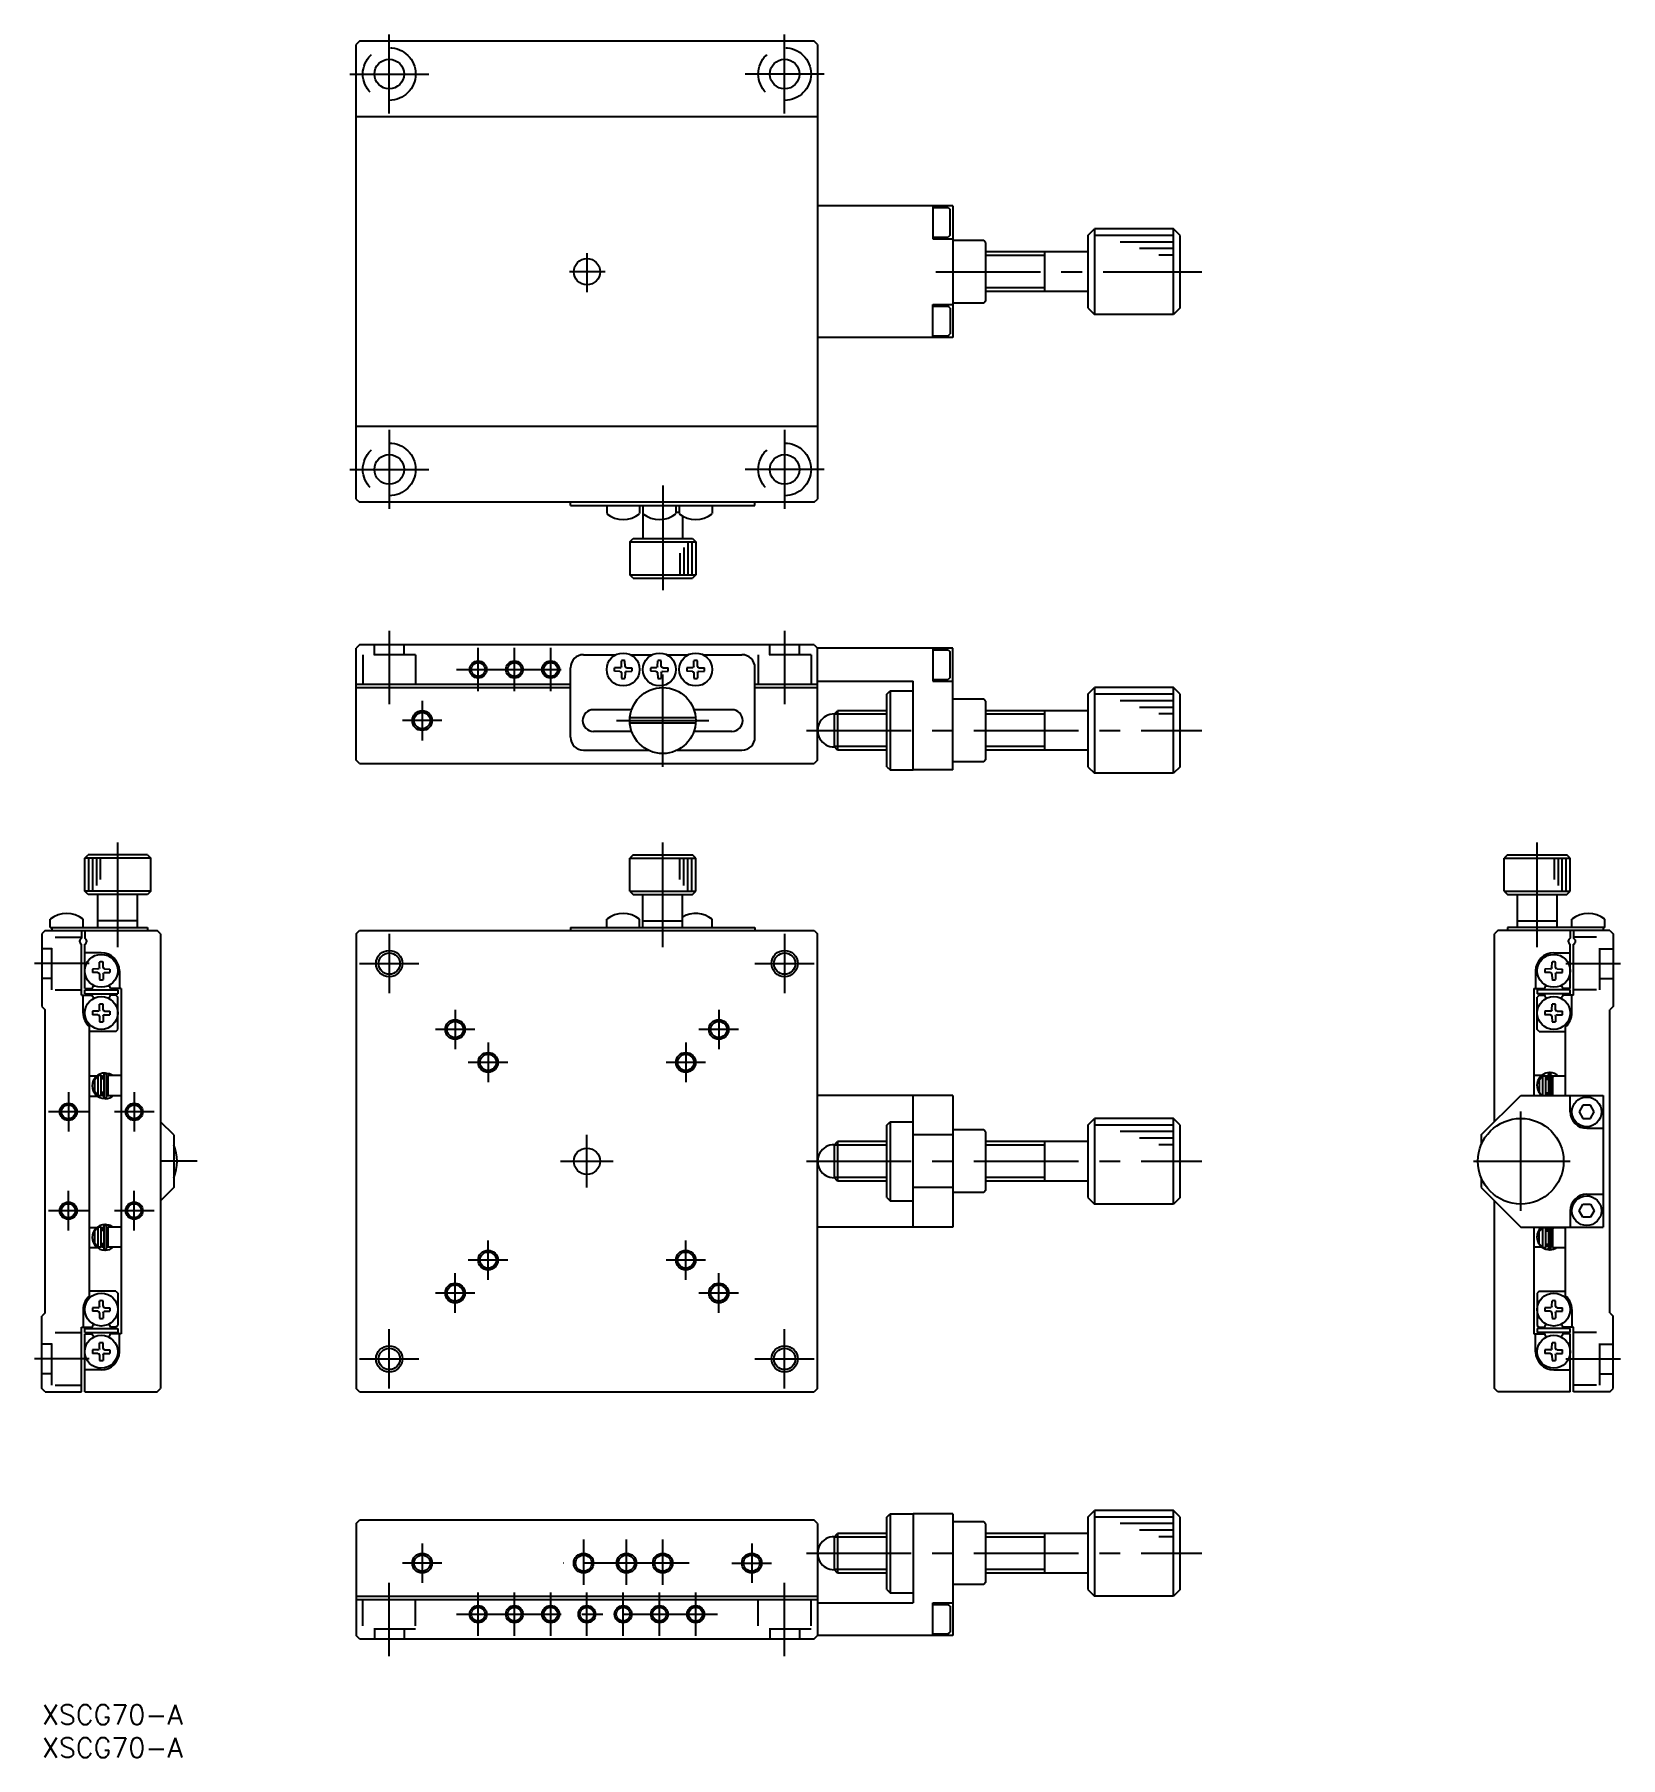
# Model space of a CAD drawing. Extents: x -1 to 240, y -8 to 253.
import ezdxf

# ---------------------------------------------------------------- set-up
doc = ezdxf.new("R2010")
doc.units = 0
doc.header["$LTSCALE"] = 0.5
doc.linetypes.add('CENTER', pattern=[50.8, 31.75, -6.35, 6.35, -6.35])
doc.linetypes.add('DASHED', pattern=[19.05, 12.7, -6.35])
for name, color, linetype in [('MSM_CENTER', 1, 'CENTER'), ('MSM_CONTINUOUS', 7, 'CONTINUOUS'), ('MSM_DASHED', 4, 'DASHED'), ('MSM_NARROW', 5, 'CONTINUOUS'), ('MSM_PART_NUMBER', 7, 'CONTINUOUS')]:
    doc.layers.add(name, color=color, linetype=linetype)
doc.styles.get("Standard").update_dxf_attribs({"font": 'txt.shx', "height": 3, "bigfont": 'bigfont.shx'})

# ---------------------------------------------------------------- blocks, each defined once
blk = doc.blocks.new('*U2')
at = {"layer": 'MSM_PART_NUMBER'}
blk.add_text('XSCG70-A', height=3, dxfattribs=at).set_placement((0, -3))
blk = doc.blocks.new('*U3')
at = {"layer": 'MSM_PART_NUMBER'}
blk.add_text('XSCG70-A', height=3, dxfattribs=at).set_placement((0, -8))

msp = doc.modelspace()

# ---------------------------------------------------------------- linework, layer by layer
at = {"layer": 'MSM_CENTER'}
for p, q in [((52.69, 241.49), (52.69, 253.49)), ((112.69, 241.49), (112.69, 253.49)), ((46.69, 247.49), (58.69, 247.49)), ((118.69, 247.49), (106.69, 247.49)), ((82.69, 220.31), (82.69, 214.36)), ((85.45, 217.49), (80.04, 217.49)), ((135.62, 217.49), (176, 217.49)), ((52.69, 193.49), (52.69, 181.49)), ((112.69, 193.49), (112.69, 181.49)), ((46.69, 187.49), (58.69, 187.49)), ((118.69, 187.49), (106.69, 187.49)), ((94.19, 185.02), (94.19, 167.13)), ((52.69, 163), (52.69, 151.87)), ((112.69, 163), (112.69, 151.87)), ((66.19, 153.82), (66.19, 160.42)), ((71.69, 153.82), (71.69, 160.42)), ((77.19, 153.82), (77.19, 160.42)), ((62.89, 157.12), (80.49, 157.12)), ((94.19, 142.37), (94.19, 156.37)), ((57.69, 152.37), (57.69, 146.37)), ((60.69, 149.37), (54.69, 149.37)), ((87.19, 149.37), (101.19, 149.37)), ((116, 147.87), (176, 147.87)), ((11.5, 114.97), (11.5, 132.86)), ((94.19, 114.97), (94.19, 132.86)), ((226.89, 114.97), (226.89, 132.86)), ((52.69, 116.99), (52.69, 107.99)), ((112.69, 116.99), (112.69, 107.99)), ((7.15, 112.49), (-1.14, 112.49)), ((48.19, 112.49), (57.19, 112.49)), ((108.19, 112.49), (117.19, 112.49)), ((231.24, 112.49), (239.53, 112.49)), ((62.69, 105.49), (62.69, 99.49)), ((102.69, 105.49), (102.69, 99.49)), ((65.69, 102.49), (59.69, 102.49)), ((105.69, 102.49), (99.69, 102.49)), ((67.69, 100.49), (67.69, 94.49)), ((97.69, 100.49), (97.69, 94.49)), ((70.69, 97.49), (64.69, 97.49)), ((100.69, 97.49), (94.69, 97.49)), ((4, 92.99), (4, 86.99)), ((14, 92.99), (14, 86.99)), ((7, 89.99), (1, 89.99)), ((17, 89.99), (11, 89.99)), ((224.39, 74.97), (224.39, 90.02)), ((82.69, 78.49), (82.69, 86.49)), ((23.57, 82.49), (18, 82.49)), ((78.69, 82.49), (86.69, 82.49)), ((116, 82.49), (176, 82.49)), ((217.24, 82.49), (231.89, 82.49)), ((4, 71.99), (4, 77.99)), ((14, 71.99), (14, 77.99)), ((7, 74.99), (1, 74.99)), ((17, 74.99), (11, 74.99)), ((67.69, 64.49), (67.69, 70.49)), ((97.69, 64.49), (97.69, 70.49)), ((62.69, 59.49), (62.69, 65.49)), ((70.69, 67.49), (64.69, 67.49)), ((100.69, 67.49), (94.69, 67.49)), ((102.69, 59.49), (102.69, 65.49)), ((65.69, 62.49), (59.69, 62.49)), ((105.69, 62.49), (99.69, 62.49)), ((52.69, 47.99), (52.69, 56.99)), ((112.69, 47.99), (112.69, 56.99)), ((7.15, 52.49), (-1.14, 52.49)), ((48.19, 52.49), (57.19, 52.49)), ((108.19, 52.49), (117.19, 52.49)), ((231.24, 52.49), (239.53, 52.49)), ((57.69, 24.5), (57.69, 18.5)), ((82.19, 25.11), (82.19, 18.2)), ((88.69, 18.2), (88.69, 25.11)), ((94.19, 18.2), (94.19, 25.11)), ((107.69, 24.5), (107.69, 18.5)), ((60.69, 21.5), (54.69, 21.5)), ((98.19, 21.5), (79.06, 21.5)), ((104.69, 21.5), (110.69, 21.5)), ((116, 23), (176, 23)), ((52.69, 7.37), (52.69, 18.5)), ((112.69, 7.37), (112.69, 18.5)), ((66.19, 10.45), (66.19, 17.05)), ((71.69, 10.45), (71.69, 17.05)), ((77.19, 10.45), (77.19, 17.05)), ((82.69, 10.45), (82.69, 17.05)), ((88.19, 10.45), (88.19, 17.05)), ((93.69, 10.45), (93.69, 17.05)), ((99.19, 10.45), (99.19, 17.05)), ((62.89, 13.75), (102.49, 13.75))]:
    msp.add_line(p, q, dxfattribs=at)
at = {"layer": 'MSM_CONTINUOUS'}
for p, q in [((48.19, 252.49), (47.69, 251.99)), ((47.69, 182.99), (47.69, 251.99)), ((117.19, 252.49), (48.19, 252.49)), ((117.69, 251.99), (117.19, 252.49)), ((117.69, 251.99), (117.69, 182.99)), ((117.69, 240.99), (47.69, 240.99)), ((138.19, 227.49), (117.69, 227.49)), ((135.19, 227.49), (135.19, 222.49)), ((135.19, 227.24), (137.49, 227.24)), ((137.49, 227.24), (137.79, 226.94)), ((137.79, 223.04), (137.79, 226.94)), ((138.19, 227.49), (138.19, 207.49)), ((135.19, 222.74), (137.49, 222.74)), ((135.19, 222.49), (138.19, 222.49)), ((137.79, 223.04), (137.49, 222.74)), ((158.69, 222.99), (159.69, 223.99)), ((158.69, 222.99), (158.69, 211.99)), ((171.69, 223.99), (159.69, 223.99)), ((159.69, 223.99), (159.69, 210.99)), ((171.69, 210.99), (171.69, 223.99)), ((172.69, 222.99), (171.69, 223.99)), ((172.69, 211.99), (172.69, 222.99)), ((142.89, 222.24), (138.19, 222.24)), ((143.19, 221.94), (142.89, 222.24)), ((143.19, 221.94), (143.19, 213.04)), ((158.69, 220.49), (143.19, 220.49)), ((152.19, 214.49), (152.19, 220.49)), ((158.69, 214.49), (143.19, 214.49)), ((135.19, 207.49), (135.19, 212.49)), ((135.19, 212.49), (138.19, 212.49)), ((135.19, 212.24), (137.49, 212.24)), ((137.79, 211.94), (137.49, 212.24)), ((137.79, 211.94), (137.79, 208.04)), ((142.89, 212.74), (138.19, 212.74)), ((143.19, 213.04), (142.89, 212.74)), ((158.69, 211.99), (159.69, 210.99)), ((172.69, 211.99), (171.69, 210.99)), ((171.69, 210.99), (159.69, 210.99)), ((138.19, 207.49), (117.69, 207.49)), ((135.19, 207.74), (137.49, 207.74)), ((137.49, 207.74), (137.79, 208.04)), ((117.69, 193.99), (47.69, 193.99)), ((47.69, 182.99), (48.19, 182.49)), ((117.19, 182.49), (48.19, 182.49)), ((80.19, 181.99), (80.19, 182.49)), ((80.19, 181.99), (108.19, 181.99)), ((85.69, 181.99), (85.69, 180.77)), ((90.69, 181.99), (90.69, 180.77)), ((91.19, 181.99), (91.19, 180.77)), ((91.19, 181.99), (91.19, 176.99)), ((96.19, 181.99), (96.19, 180.77)), ((96.19, 180.99), (96.69, 180.99)), ((96.69, 181.99), (96.69, 180.77)), ((101.69, 181.99), (101.69, 180.77)), ((108.19, 181.99), (108.19, 182.49)), ((117.19, 182.49), (117.69, 182.99)), ((97.19, 180.43), (97.19, 176.99)), ((89.19, 176.49), (89.69, 176.99)), ((89.19, 176.49), (99.19, 176.49)), ((89.19, 176.49), (89.19, 171.49)), ((89.69, 176.99), (98.69, 176.99)), ((98.69, 176.99), (99.19, 176.49)), ((99.19, 176.49), (99.19, 171.49)), ((89.19, 171.49), (99.19, 171.49)), ((89.69, 170.99), (89.19, 171.49)), ((89.69, 170.99), (98.69, 170.99)), ((99.19, 171.49), (98.69, 170.99)), ((48.19, 160.87), (47.69, 160.37)), ((47.69, 143.37), (47.69, 160.37)), ((117.19, 160.87), (48.19, 160.87)), ((117.19, 160.87), (117.69, 160.37)), ((138.19, 160.37), (117.69, 160.37)), ((117.69, 143.37), (117.69, 160.37)), ((135.19, 160.37), (135.19, 155.37)), ((135.19, 160.12), (137.49, 160.12)), ((137.49, 160.12), (137.79, 159.82)), ((137.79, 155.92), (137.79, 159.82)), ((138.19, 141.87), (138.19, 160.37)), ((80.19, 146.87), (80.19, 157.37)), ((82.19, 159.37), (87.1, 159.37)), ((87.69, 157.39), (86.87, 157.38)), ((87.69, 157.39), (87.86, 157.46)), ((87.92, 157.6), (87.86, 157.46)), ((87.92, 157.6), (87.93, 158.44)), ((88.47, 157.6), (88.45, 158.44)), ((88.47, 157.6), (88.53, 157.46)), ((88.69, 157.39), (88.53, 157.46)), ((88.69, 157.39), (89.52, 157.38)), ((89.28, 159.37), (92.6, 159.37)), ((93.19, 157.39), (92.37, 157.38)), ((93.19, 157.39), (93.36, 157.46)), ((93.42, 157.6), (93.36, 157.46)), ((93.42, 157.6), (93.43, 158.44)), ((93.97, 157.6), (93.95, 158.44)), ((93.97, 157.6), (94.03, 157.46)), ((94.19, 157.39), (94.03, 157.46)), ((94.19, 157.39), (95.02, 157.38)), ((94.78, 159.37), (98.1, 159.37)), ((98.69, 157.39), (97.87, 157.38)), ((98.69, 157.39), (98.86, 157.46)), ((98.92, 157.6), (98.86, 157.46)), ((98.92, 157.6), (98.93, 158.44)), ((99.47, 157.6), (99.45, 158.44)), ((99.47, 157.6), (99.53, 157.46)), ((99.69, 157.39), (99.53, 157.46)), ((99.69, 157.39), (100.52, 157.38)), ((100.28, 159.37), (106.19, 159.37)), ((108.19, 146.87), (108.19, 157.37)), ((47.69, 154.87), (80.19, 154.87)), ((47.69, 154.37), (80.19, 154.37)), ((87.69, 156.84), (86.87, 156.86)), ((87.69, 156.84), (87.86, 156.77)), ((87.92, 156.64), (87.86, 156.77)), ((87.92, 156.64), (87.93, 155.79)), ((88.47, 156.64), (88.45, 155.79)), ((88.47, 156.64), (88.53, 156.77)), ((88.69, 156.84), (88.53, 156.77)), ((88.69, 156.84), (89.52, 156.86)), ((93.19, 156.84), (92.37, 156.86)), ((93.19, 156.84), (93.36, 156.77)), ((93.42, 156.64), (93.36, 156.77)), ((93.42, 156.64), (93.43, 155.79)), ((93.97, 156.64), (93.95, 155.79)), ((93.97, 156.64), (94.03, 156.77)), ((94.19, 156.84), (94.03, 156.77)), ((94.19, 156.84), (95.02, 156.86)), ((98.69, 156.84), (97.87, 156.86)), ((98.69, 156.84), (98.86, 156.77)), ((98.92, 156.64), (98.86, 156.77)), ((98.92, 156.64), (98.93, 155.79)), ((99.47, 156.64), (99.45, 155.79)), ((99.47, 156.64), (99.53, 156.77)), ((99.69, 156.84), (99.53, 156.77)), ((99.69, 156.84), (100.52, 156.86)), ((108.19, 154.87), (117.69, 154.87)), ((108.19, 154.37), (117.69, 154.37)), ((117.69, 155.37), (132.19, 155.37)), ((132.19, 141.87), (132.19, 155.37)), ((135.19, 155.62), (137.49, 155.62)), ((135.19, 155.37), (138.19, 155.37)), ((137.79, 155.92), (137.49, 155.62)), ((158.69, 153.37), (159.69, 154.37)), ((171.69, 154.37), (159.69, 154.37)), ((159.69, 154.37), (159.69, 141.37)), ((171.69, 141.37), (171.69, 154.37)), ((172.69, 153.37), (171.69, 154.37)), ((128.19, 153.37), (128.69, 153.87)), ((128.19, 142.37), (128.19, 153.37)), ((128.69, 153.87), (128.69, 141.87)), ((128.69, 153.87), (132.19, 153.87)), ((142.89, 152.62), (138.19, 152.62)), ((143.19, 152.32), (142.89, 152.62)), ((143.19, 152.32), (143.19, 143.42)), ((158.69, 153.37), (158.69, 142.37)), ((172.69, 142.37), (172.69, 153.37)), ((89.55, 151.02), (83.69, 151.02)), ((99.18, 149.77), (89.21, 149.77)), ((104.69, 151.02), (98.84, 151.02)), ((120.19, 150.33), (120.73, 150.87)), ((120.19, 150.33), (120.19, 145.41)), ((120.73, 150.87), (120.73, 144.87)), ((128.19, 150.87), (120.73, 150.87)), ((158.69, 150.87), (143.19, 150.87)), ((152.19, 144.87), (152.19, 150.87)), ((89.41, 147.72), (83.69, 147.72)), ((99.18, 148.97), (89.21, 148.97)), ((104.69, 147.72), (98.98, 147.72)), ((82.19, 144.87), (92.01, 144.87)), ((96.37, 144.87), (106.19, 144.87)), ((120.73, 144.87), (120.19, 145.41)), ((128.19, 144.87), (120.73, 144.87)), ((158.69, 144.87), (143.19, 144.87)), ((48.19, 142.87), (47.69, 143.37)), ((48.19, 142.87), (117.19, 142.87)), ((117.69, 143.37), (117.19, 142.87)), ((128.19, 142.37), (128.69, 141.87)), ((128.69, 141.87), (132.19, 141.87)), ((138.19, 141.87), (132.19, 141.87)), ((142.89, 143.12), (138.19, 143.12)), ((143.19, 143.42), (142.89, 143.12)), ((158.69, 142.37), (159.69, 141.37)), ((171.69, 141.37), (159.69, 141.37)), ((172.69, 142.37), (171.69, 141.37)), ((6.5, 128.49), (7, 128.99)), ((6.5, 123.49), (6.5, 128.49)), ((16.5, 128.49), (6.5, 128.49)), ((16, 128.99), (7, 128.99)), ((16, 128.99), (16.5, 128.49)), ((16.5, 123.49), (16.5, 128.49)), ((89.69, 128.99), (89.19, 128.49)), ((89.19, 123.49), (89.19, 128.49)), ((89.19, 128.49), (99.19, 128.49)), ((89.69, 128.99), (98.69, 128.99)), ((99.19, 128.49), (98.69, 128.99)), ((99.19, 123.49), (99.19, 128.49)), ((222.39, 128.99), (221.89, 128.49)), ((221.89, 123.49), (221.89, 128.49)), ((221.89, 128.49), (231.89, 128.49)), ((222.39, 128.99), (231.39, 128.99)), ((231.89, 128.49), (231.39, 128.99)), ((231.89, 123.49), (231.89, 128.49)), ((7, 122.99), (6.5, 123.49)), ((16.5, 123.49), (6.5, 123.49)), ((16, 122.99), (7, 122.99)), ((8.5, 117.99), (8.5, 122.99)), ((14.5, 117.99), (14.5, 122.99)), ((16.5, 123.49), (16, 122.99)), ((89.19, 123.49), (99.19, 123.49)), ((89.19, 123.49), (89.69, 122.99)), ((89.69, 122.99), (98.69, 122.99)), ((91.19, 117.99), (91.19, 122.99)), ((97.19, 117.99), (97.19, 122.99)), ((98.69, 122.99), (99.19, 123.49)), ((221.89, 123.49), (222.39, 122.99)), ((221.89, 123.49), (231.89, 123.49)), ((222.39, 122.99), (231.39, 122.99)), ((223.89, 117.99), (223.89, 122.99)), ((229.89, 117.99), (229.89, 122.99)), ((231.39, 122.99), (231.89, 123.49)), ((1.25, 117.99), (1.25, 119.22)), ((1.25, 117.99), (16, 117.99)), ((1.5, 117.99), (1.5, 117.49)), ((6.25, 117.99), (6.25, 119.22)), ((14.5, 118.99), (8.5, 118.99)), ((16, 117.99), (16, 117.49)), ((80.19, 117.99), (108.19, 117.99)), ((80.19, 117.99), (80.19, 117.49)), ((85.69, 117.99), (85.69, 119.22)), ((90.69, 117.99), (90.69, 119.22)), ((91.19, 118.99), (97.19, 118.99)), ((101.69, 117.99), (101.69, 119.22)), ((108.19, 117.99), (108.19, 117.49)), ((237.14, 117.99), (222.39, 117.99)), ((222.39, 117.99), (222.39, 117.49)), ((223.89, 118.99), (229.89, 118.99)), ((232.14, 117.99), (232.14, 119.22)), ((236.89, 117.99), (236.89, 117.49)), ((237.14, 117.99), (237.14, 119.22)), ((0.5, 117.49), (0, 116.99)), ((0, 116.99), (0, 105.99)), ((0.5, 117.49), (17.5, 117.49)), ((6, 117.49), (6, 116.35)), ((6, 107.69), (6, 115.44)), ((6.5, 117.49), (6.5, 116.35)), ((6.5, 108.69), (6.5, 115.44)), ((18, 116.99), (17.5, 117.49)), ((18, 116.99), (18, 47.99)), ((47.69, 116.99), (48.19, 117.49)), ((47.69, 116.99), (47.69, 47.99)), ((48.19, 117.49), (117.19, 117.49)), ((117.19, 117.49), (117.69, 116.99)), ((117.69, 47.99), (117.69, 116.99)), ((220.89, 117.49), (220.39, 116.99)), ((220.39, 88.49), (220.39, 116.99)), ((237.89, 117.49), (220.89, 117.49)), ((231.89, 117.49), (231.89, 116.35)), ((231.89, 108.69), (231.89, 115.44)), ((232.39, 117.49), (232.39, 116.35)), ((232.39, 107.69), (232.39, 115.44)), ((237.89, 117.49), (238.39, 116.99)), ((238.39, 116.99), (238.39, 105.99)), ((9, 114.14), (6.5, 114.14)), ((8.73, 111.88), (8.74, 112.72)), ((9.27, 111.88), (9.26, 112.72)), ((229.11, 111.88), (229.13, 112.72)), ((229.39, 114.14), (231.89, 114.14)), ((229.66, 111.88), (229.65, 112.72)), ((8.5, 111.67), (7.68, 111.65)), ((8.5, 111.12), (7.68, 111.13)), ((8.5, 111.67), (8.67, 111.74)), ((8.5, 111.12), (8.67, 111.05)), ((8.73, 111.88), (8.67, 111.74)), ((8.73, 110.91), (8.67, 111.05)), ((8.73, 110.91), (8.74, 110.07)), ((9.27, 110.91), (9.26, 110.07)), ((9.27, 111.88), (9.33, 111.74)), ((9.27, 110.91), (9.33, 111.05)), ((9.5, 111.67), (9.33, 111.74)), ((9.5, 111.12), (9.33, 111.05)), ((9.5, 111.67), (10.32, 111.65)), ((9.5, 111.12), (10.32, 111.13)), ((11.75, 111.39), (11.75, 108.69)), ((226.64, 111.39), (226.64, 108.69)), ((228.89, 111.67), (228.06, 111.65)), ((228.89, 111.12), (228.06, 111.13)), ((228.89, 111.67), (229.05, 111.74)), ((228.89, 111.12), (229.05, 111.05)), ((229.11, 111.88), (229.05, 111.74)), ((229.11, 110.91), (229.05, 111.05)), ((229.11, 110.91), (229.13, 110.07)), ((229.66, 110.91), (229.65, 110.07)), ((229.66, 111.88), (229.72, 111.74)), ((229.66, 110.91), (229.72, 111.05)), ((229.89, 111.67), (229.72, 111.74)), ((229.89, 111.12), (229.72, 111.05)), ((229.89, 111.67), (230.71, 111.65)), ((229.89, 111.12), (230.71, 111.13)), ((6, 107.69), (7.59, 107.69)), ((6.25, 104.99), (6.25, 107.69)), ((6.5, 108.69), (7.59, 108.69)), ((6.5, 108.49), (11.5, 108.49)), ((6.5, 107.89), (6.5, 108.49)), ((6.5, 107.89), (11.5, 107.89)), ((12, 108.69), (10.41, 108.69)), ((11.2, 107.69), (10.41, 107.69)), ((11.2, 107.69), (11.5, 107.39)), ((11.5, 108.49), (11.5, 107.89)), ((11.5, 102.49), (11.5, 107.39)), ((12, 108.69), (12, 56.29)), ((226.39, 108.69), (227.97, 108.69)), ((226.39, 108.69), (226.39, 92.49)), ((231.89, 108.49), (226.89, 108.49)), ((226.89, 108.49), (226.89, 107.89)), ((231.89, 107.89), (226.89, 107.89)), ((227.19, 107.69), (226.89, 107.39)), ((226.89, 102.49), (226.89, 107.39)), ((227.19, 107.69), (227.97, 107.69)), ((231.89, 108.69), (230.8, 108.69)), ((232.39, 107.69), (230.8, 107.69)), ((231.89, 107.89), (231.89, 108.49)), ((232.14, 104.99), (232.14, 107.69)), ((0, 105.99), (0.5, 105.49)), ((0.5, 59.49), (0.5, 105.49)), ((8.5, 105.27), (7.68, 105.25)), ((8.5, 104.72), (7.68, 104.73)), ((8.5, 105.27), (8.67, 105.34)), ((8.5, 104.72), (8.67, 104.65)), ((8.73, 105.48), (8.67, 105.34)), ((8.73, 104.51), (8.67, 104.65)), ((8.73, 105.48), (8.74, 106.32)), ((9.27, 105.48), (9.26, 106.32)), ((9.27, 105.48), (9.33, 105.34)), ((9.27, 104.51), (9.33, 104.65)), ((9.5, 105.27), (9.33, 105.34)), ((9.5, 104.72), (9.33, 104.65)), ((9.5, 105.27), (10.32, 105.25)), ((9.5, 104.72), (10.32, 104.73)), ((228.89, 105.27), (228.06, 105.25)), ((228.89, 104.72), (228.06, 104.73)), ((228.89, 105.27), (229.05, 105.34)), ((228.89, 104.72), (229.05, 104.65)), ((229.11, 105.48), (229.05, 105.34)), ((229.11, 104.51), (229.05, 104.65)), ((229.11, 105.48), (229.13, 106.32)), ((229.66, 105.48), (229.65, 106.32)), ((229.66, 105.48), (229.72, 105.34)), ((229.66, 104.51), (229.72, 104.65)), ((229.89, 105.27), (229.72, 105.34)), ((229.89, 104.72), (229.72, 104.65)), ((229.89, 105.27), (230.71, 105.25)), ((229.89, 104.72), (230.71, 104.73)), ((238.39, 105.99), (237.89, 105.49)), ((237.89, 59.49), (237.89, 105.49)), ((7.2, 62.07), (7.2, 102.91)), ((11.2, 102.19), (7.2, 102.19)), ((8.73, 104.51), (8.74, 103.67)), ((9.27, 104.51), (9.26, 103.67)), ((11.2, 102.19), (11.5, 102.49)), ((227.19, 102.19), (226.89, 102.49)), ((227.19, 102.19), (231.19, 102.19)), ((229.11, 104.51), (229.13, 103.67)), ((229.66, 104.51), (229.65, 103.67)), ((231.19, 92.49), (231.19, 102.91)), ((8.28, 95.39), (7.2, 95.39)), ((8, 94.91), (8.5, 95.44)), ((8, 93.08), (8, 94.91)), ((8.5, 95.49), (8.5, 92.49)), ((9, 95.49), (8.5, 95.49)), ((9, 92.49), (9, 95.49)), ((9, 95.38), (9.38, 95.48)), ((9.38, 94.99), (9, 94.99)), ((9.2, 95.39), (9.02, 95.39)), ((9.2, 94.99), (9.2, 95.39)), ((9.38, 95.69), (9.38, 92.19)), ((10.36, 95.71), (9.6, 95.88)), ((9.77, 95.71), (9.76, 95.71)), ((9.8, 95.73), (9.77, 95.71)), ((9.77, 92.19), (9.77, 95.69)), ((9.77, 95.16), (9.78, 95.17)), ((9.77, 95.14), (9.77, 95.16)), ((9.77, 95.13), (9.77, 95.14)), ((9.77, 95.12), (9.77, 95.13)), ((9.77, 95.1), (9.77, 95.12)), ((9.77, 95.09), (9.77, 95.1)), ((10, 94.99), (9.77, 94.99)), ((9.78, 95.19), (9.79, 95.2)), ((9.78, 95.17), (9.78, 95.19)), ((9.79, 95.22), (9.8, 95.23)), ((9.79, 95.2), (9.79, 95.22)), ((9.84, 95.74), (9.8, 95.73)), ((9.8, 95.23), (9.81, 95.24)), ((9.81, 95.24), (9.82, 95.26)), ((9.82, 95.27), (9.83, 95.28)), ((9.82, 95.26), (9.82, 95.27)), ((9.83, 95.28), (9.84, 95.29)), ((9.87, 95.75), (9.84, 95.74)), ((9.84, 95.29), (9.85, 95.3)), ((9.85, 95.3), (9.86, 95.31)), ((9.86, 95.31), (9.88, 95.32)), ((9.9, 95.76), (9.87, 95.75)), ((9.88, 95.32), (9.89, 95.33)), ((9.89, 95.33), (9.9, 95.34)), ((9.93, 95.77), (9.9, 95.76)), ((9.9, 95.34), (9.91, 95.35)), ((9.91, 95.35), (9.93, 95.36)), ((9.97, 95.77), (9.93, 95.77)), ((9.93, 95.36), (9.94, 95.36)), ((9.94, 95.36), (9.95, 95.37)), ((9.95, 95.37), (9.97, 95.37)), ((10, 95.78), (9.97, 95.77)), ((9.97, 95.37), (9.98, 95.38)), ((9.98, 95.38), (10, 95.38)), ((10.04, 95.78), (10, 95.78)), ((10, 95.49), (10, 92.49)), ((12, 95.49), (10, 95.49)), ((10, 95.38), (10, 95.38)), ((10.07, 95.78), (10.04, 95.78)), ((10.1, 95.78), (10.07, 95.78)), ((10.14, 95.78), (10.1, 95.78)), ((10.17, 95.77), (10.14, 95.78)), ((10.21, 95.77), (10.17, 95.77)), ((10.24, 95.76), (10.21, 95.77)), ((10.27, 95.75), (10.24, 95.76)), ((10.27, 95.51), (10.26, 95.49)), ((10.31, 95.74), (10.27, 95.75)), ((10.34, 95.72), (10.27, 95.49)), ((10.28, 95.52), (10.27, 95.51)), ((10.29, 95.55), (10.28, 95.53)), ((10.28, 95.53), (10.28, 95.52)), ((10.3, 95.58), (10.29, 95.56)), ((10.29, 95.56), (10.29, 95.55)), ((10.31, 95.6), (10.3, 95.59)), ((10.3, 95.59), (10.3, 95.58)), ((10.34, 95.73), (10.31, 95.74)), ((10.32, 95.63), (10.31, 95.62)), ((10.31, 95.62), (10.31, 95.6)), ((10.33, 95.65), (10.32, 95.64)), ((10.32, 95.64), (10.32, 95.63)), ((10.33, 95.73), (10.34, 95.73)), ((10.34, 95.69), (10.33, 95.68)), ((10.33, 95.68), (10.33, 95.67)), ((10.33, 95.67), (10.33, 95.66)), ((10.33, 95.66), (10.33, 95.65)), ((10.34, 95.73), (10.34, 95.72)), ((10.73, 95.49), (10.34, 95.72)), ((10.34, 95.72), (10.34, 95.72)), ((10.34, 95.72), (10.34, 95.72)), ((10.34, 95.72), (10.34, 95.71)), ((10.34, 95.71), (10.34, 95.71)), ((10.34, 95.71), (10.34, 95.7)), ((10.34, 95.7), (10.34, 95.69)), ((227.53, 95.49), (226.39, 95.49)), ((227.19, 94.81), (227.69, 95.34)), ((227.19, 94.81), (227.19, 92.98)), ((227.69, 95.39), (227.69, 92.49)), ((228.19, 95.39), (227.69, 95.39)), ((228.02, 95.79), (228, 95.78)), ((228.07, 95.81), (228.01, 95.79)), ((228.01, 95.79), (228.01, 95.79)), ((228.08, 95.39), (228.58, 95.55)), ((228.17, 95.43), (228.18, 95.44)), ((228.17, 95.43), (228.17, 95.43)), ((228.18, 95.44), (228.2, 95.44)), ((228.19, 92.49), (228.19, 95.39)), ((228.58, 94.89), (228.19, 94.89)), ((228.2, 95.44), (228.21, 95.45)), ((228.21, 95.45), (228.23, 95.45)), ((228.23, 95.45), (228.24, 95.45)), ((228.24, 95.45), (228.26, 95.46)), ((228.26, 95.46), (228.27, 95.46)), ((228.27, 95.46), (228.29, 95.46)), ((228.29, 95.46), (228.3, 95.46)), ((228.3, 95.46), (228.32, 95.46)), ((228.32, 95.46), (228.33, 95.45)), ((228.33, 95.45), (228.35, 95.45)), ((228.35, 95.45), (228.36, 95.45)), ((228.36, 95.45), (228.38, 95.44)), ((228.38, 95.44), (228.39, 95.44)), ((228.39, 94.89), (228.39, 95.44)), ((228.39, 95.44), (228.4, 95.43)), ((228.58, 94.99), (228.39, 94.99)), ((228.4, 95.43), (228.42, 95.43)), ((228.42, 95.43), (228.43, 95.42)), ((228.43, 95.42), (228.44, 95.41)), ((228.44, 95.41), (228.46, 95.4)), ((228.46, 95.4), (228.47, 95.39)), ((228.47, 95.39), (228.48, 95.38)), ((228.48, 95.38), (228.49, 95.37)), ((228.49, 95.37), (228.5, 95.36)), ((228.5, 95.36), (228.51, 95.35)), ((228.51, 95.35), (228.52, 95.34)), ((228.52, 95.34), (228.53, 95.33)), ((228.53, 95.33), (228.54, 95.32)), ((228.54, 95.32), (228.55, 95.3)), ((228.55, 95.3), (228.55, 95.29)), ((228.55, 95.29), (228.56, 95.28)), ((228.56, 95.28), (228.56, 95.26)), ((228.56, 95.26), (228.57, 95.25)), ((228.57, 95.25), (228.57, 95.23)), ((228.57, 95.23), (228.58, 95.22)), ((228.58, 95.75), (228.58, 92.49)), ((228.58, 95.22), (228.58, 95.2)), ((228.58, 95.2), (228.58, 95.19)), ((228.58, 95.19), (228.58, 95.17)), ((228.58, 95.17), (228.58, 95.16)), ((228.58, 95.16), (228.58, 95.15)), ((228.97, 92.49), (228.97, 95.75)), ((229.19, 94.99), (228.97, 94.99)), ((229.19, 94.89), (228.97, 94.89)), ((228.97, 95.55), (229.48, 95.39)), ((229.19, 95.39), (229.19, 92.49)), ((231.19, 95.39), (229.19, 95.39)), ((229.39, 95.44), (229.39, 95.39)), ((7.2, 92.39), (8.39, 92.39)), ((8.5, 92.55), (8, 93.08)), ((8.5, 92.49), (9, 92.49)), ((9.38, 92.39), (8.99, 92.49)), ((9, 92.99), (9.38, 92.99)), ((9.2, 92.43), (9.2, 92.99)), ((9.2, 92.89), (9.38, 92.89)), ((9.77, 92.99), (10, 92.99)), ((9.77, 92.89), (10, 92.89)), ((9.77, 92.78), (9.77, 92.79)), ((9.77, 92.77), (9.77, 92.78)), ((9.77, 92.75), (9.77, 92.77)), ((9.77, 92.74), (9.77, 92.75)), ((9.77, 92.72), (9.77, 92.74)), ((9.78, 92.71), (9.77, 92.72)), ((10.15, 92.49), (9.77, 92.39)), ((9.78, 92.69), (9.78, 92.71)), ((9.79, 92.68), (9.78, 92.69)), ((9.79, 92.67), (9.79, 92.68)), ((9.8, 92.65), (9.79, 92.67)), ((9.8, 92.64), (9.8, 92.65)), ((9.81, 92.63), (9.8, 92.64)), ((9.82, 92.61), (9.81, 92.63)), ((9.83, 92.6), (9.82, 92.61)), ((9.84, 92.59), (9.83, 92.6)), ((9.85, 92.58), (9.84, 92.59)), ((9.86, 92.57), (9.85, 92.58)), ((9.87, 92.56), (9.86, 92.57)), ((9.88, 92.55), (9.87, 92.56)), ((9.89, 92.54), (9.88, 92.55)), ((9.91, 92.53), (9.89, 92.54)), ((9.92, 92.52), (9.91, 92.53)), ((9.93, 92.52), (9.92, 92.52)), ((9.95, 92.51), (9.93, 92.52)), ((9.96, 92.5), (9.95, 92.51)), ((9.98, 92.5), (9.96, 92.5)), ((9.99, 92.49), (9.98, 92.5)), ((10, 92.49), (9.99, 92.49)), ((10.14, 92.49), (10, 92.49)), ((10, 92.49), (12, 92.49)), ((10.28, 92.13), (10.28, 92.13)), ((10.28, 92.13), (10.28, 92.13)), ((10.28, 92.13), (10.28, 92.13)), ((10.28, 92.13), (10.28, 92.13)), ((10.28, 92.13), (10.29, 92.13)), ((10.29, 92.13), (10.29, 92.13)), ((10.29, 92.13), (10.29, 92.13)), ((10.29, 92.13), (10.29, 92.13)), ((10.29, 92.13), (10.29, 92.13)), ((10.29, 92.13), (10.3, 92.13)), ((10.3, 92.13), (10.34, 92.15)), ((10.3, 92.13), (10.3, 92.13)), ((10.33, 92.15), (10.33, 92.15)), ((10.33, 92.15), (10.33, 92.15)), ((10.34, 92.15), (10.33, 92.15)), ((10.34, 92.15), (10.35, 92.16)), ((10.34, 92.15), (10.34, 92.15)), ((138.19, 92.49), (117.69, 92.49)), ((132.19, 72.49), (132.19, 92.49)), ((138.19, 92.49), (138.19, 72.49)), ((218.39, 86.49), (224.39, 92.49)), ((224.39, 92.49), (236.89, 92.49)), ((227.64, 92.49), (227.19, 92.98)), ((228.17, 92.57), (228.15, 92.58)), ((228.19, 92.89), (228.58, 92.89)), ((228.21, 92.56), (228.19, 92.57)), ((228.19, 92.57), (228.19, 92.57)), ((228.22, 92.56), (228.21, 92.56)), ((228.23, 92.55), (228.22, 92.56)), ((228.25, 92.55), (228.23, 92.55)), ((228.26, 92.55), (228.25, 92.55)), ((228.28, 92.55), (228.26, 92.55)), ((228.29, 92.55), (228.28, 92.55)), ((228.31, 92.55), (228.29, 92.55)), ((228.32, 92.55), (228.31, 92.55)), ((228.34, 92.56), (228.32, 92.55)), ((228.35, 92.56), (228.34, 92.56)), ((228.37, 92.56), (228.35, 92.56)), ((228.38, 92.57), (228.37, 92.56)), ((228.4, 92.57), (228.38, 92.57)), ((228.39, 92.57), (228.39, 92.89)), ((228.41, 92.58), (228.4, 92.57)), ((228.42, 92.59), (228.41, 92.58)), ((228.44, 92.59), (228.42, 92.59)), ((228.45, 92.6), (228.44, 92.59)), ((228.46, 92.61), (228.45, 92.6)), ((228.47, 92.62), (228.46, 92.61)), ((228.49, 92.63), (228.47, 92.62)), ((228.5, 92.64), (228.49, 92.63)), ((228.51, 92.65), (228.5, 92.64)), ((228.52, 92.66), (228.51, 92.65)), ((228.53, 92.67), (228.52, 92.66)), ((228.54, 92.7), (228.53, 92.69)), ((228.53, 92.69), (228.53, 92.67)), ((228.55, 92.71), (228.54, 92.7)), ((228.56, 92.73), (228.55, 92.71)), ((228.57, 92.75), (228.56, 92.74)), ((228.56, 92.74), (228.56, 92.73)), ((228.58, 92.78), (228.57, 92.77)), ((228.57, 92.77), (228.57, 92.75)), ((228.58, 92.86), (228.58, 92.84)), ((228.58, 92.84), (228.58, 92.83)), ((228.58, 92.83), (228.58, 92.81)), ((228.58, 92.81), (228.58, 92.8)), ((228.58, 92.8), (228.58, 92.78)), ((228.97, 92.89), (229.19, 92.89)), ((231.89, 89.99), (231.89, 92.49)), ((236.89, 92.49), (236.89, 72.49)), ((158.69, 87.99), (159.69, 88.99)), ((171.69, 88.99), (159.69, 88.99)), ((159.69, 88.99), (159.69, 75.99)), ((171.69, 75.99), (171.69, 88.99)), ((172.69, 87.99), (171.69, 88.99)), ((233.81, 90.99), (233.23, 89.99)), ((233.23, 89.99), (233.81, 88.99)), ((234.96, 90.99), (233.81, 90.99)), ((233.81, 88.99), (234.96, 88.99)), ((235.54, 89.99), (234.96, 90.99)), ((234.96, 88.99), (235.54, 89.99)), ((20, 86.49), (18, 88.49)), ((20, 86.49), (20, 78.49)), ((128.19, 87.99), (128.69, 88.49)), ((128.19, 76.99), (128.19, 87.99)), ((128.69, 88.49), (128.69, 76.49)), ((128.69, 88.49), (132.19, 88.49)), ((138.19, 86.49), (132.19, 86.49)), ((142.89, 87.24), (138.19, 87.24)), ((143.19, 86.94), (142.89, 87.24)), ((143.19, 86.94), (143.19, 78.04)), ((158.69, 87.99), (158.69, 76.99)), ((172.69, 76.99), (172.69, 87.99)), ((218.39, 86.49), (218.39, 84.99)), ((234.39, 87.49), (236.89, 87.49)), ((120.19, 84.95), (120.73, 85.49)), ((120.19, 84.95), (120.19, 80.04)), ((120.73, 85.49), (120.73, 79.49)), ((128.19, 85.49), (120.73, 85.49)), ((158.69, 85.49), (143.19, 85.49)), ((152.19, 79.49), (152.19, 85.49)), ((20, 78.49), (18, 76.49)), ((120.73, 79.49), (120.19, 80.04)), ((128.19, 79.49), (120.73, 79.49)), ((138.19, 78.49), (132.19, 78.49)), ((158.69, 79.49), (143.19, 79.49)), ((218.39, 79.99), (218.39, 78.49)), ((218.39, 78.49), (224.39, 72.49)), ((128.19, 76.99), (128.69, 76.49)), ((128.69, 76.49), (132.19, 76.49)), ((142.89, 77.74), (138.19, 77.74)), ((143.19, 78.04), (142.89, 77.74)), ((158.69, 76.99), (159.69, 75.99)), ((171.69, 75.99), (159.69, 75.99)), ((172.69, 76.99), (171.69, 75.99)), ((220.39, 47.99), (220.39, 76.49)), ((233.23, 74.99), (233.81, 75.99)), ((233.81, 75.99), (234.96, 75.99)), ((234.39, 77.49), (236.89, 77.49)), ((234.96, 75.99), (235.54, 74.99)), ((231.89, 74.99), (231.89, 72.49)), ((233.81, 73.99), (233.23, 74.99)), ((234.96, 73.99), (233.81, 73.99)), ((235.54, 74.99), (234.96, 73.99)), ((8.28, 72.39), (7.2, 72.39)), ((8, 71.91), (8.5, 72.44)), ((8, 70.08), (8, 71.91)), ((8.5, 72.49), (8.5, 69.49)), ((9, 72.49), (8.5, 72.49)), ((9, 69.49), (9, 72.49)), ((9, 72.38), (9.38, 72.48)), ((9.38, 71.99), (9, 71.99)), ((9.2, 72.39), (9.02, 72.39)), ((9.2, 71.99), (9.2, 72.39)), ((9.38, 72.69), (9.38, 69.19)), ((10.35, 72.72), (9.6, 72.88)), ((9.77, 72.71), (9.76, 72.71)), ((9.8, 72.73), (9.77, 72.71)), ((9.77, 69.19), (9.77, 72.69)), ((9.77, 72.16), (9.78, 72.17)), ((9.77, 72.14), (9.77, 72.16)), ((9.77, 72.13), (9.77, 72.14)), ((9.77, 72.12), (9.77, 72.13)), ((9.77, 72.1), (9.77, 72.12)), ((9.77, 72.09), (9.77, 72.1)), ((10, 71.99), (9.77, 71.99)), ((9.78, 72.19), (9.79, 72.2)), ((9.78, 72.17), (9.78, 72.19)), ((9.79, 72.22), (9.8, 72.23)), ((9.79, 72.2), (9.79, 72.22)), ((9.84, 72.74), (9.8, 72.73)), ((9.8, 72.23), (9.81, 72.24)), ((9.81, 72.24), (9.82, 72.26)), ((9.82, 72.27), (9.83, 72.28)), ((9.82, 72.26), (9.82, 72.27)), ((9.83, 72.28), (9.84, 72.29)), ((9.87, 72.75), (9.84, 72.74)), ((9.84, 72.29), (9.85, 72.3)), ((9.85, 72.3), (9.86, 72.31)), ((9.86, 72.31), (9.88, 72.32)), ((9.9, 72.76), (9.87, 72.75)), ((9.88, 72.32), (9.89, 72.33)), ((9.89, 72.33), (9.9, 72.34)), ((9.93, 72.77), (9.9, 72.76)), ((9.9, 72.34), (9.91, 72.35)), ((9.91, 72.35), (9.93, 72.36)), ((9.97, 72.77), (9.93, 72.77)), ((9.93, 72.36), (9.94, 72.36)), ((9.94, 72.36), (9.95, 72.37)), ((9.95, 72.37), (9.97, 72.37)), ((10, 72.78), (9.97, 72.77)), ((9.97, 72.37), (9.98, 72.38)), ((9.98, 72.38), (10, 72.38)), ((10.04, 72.78), (10, 72.78)), ((10, 72.49), (10, 69.49)), ((12, 72.49), (10, 72.49)), ((10, 72.38), (10, 72.38)), ((10.07, 72.78), (10.04, 72.78)), ((10.1, 72.78), (10.07, 72.78)), ((10.14, 72.78), (10.1, 72.78)), ((10.17, 72.77), (10.14, 72.78)), ((10.21, 72.77), (10.17, 72.77)), ((10.24, 72.76), (10.21, 72.77)), ((10.27, 72.75), (10.24, 72.76)), ((10.27, 72.51), (10.26, 72.49)), ((10.31, 72.74), (10.27, 72.75)), ((10.34, 72.72), (10.27, 72.49)), ((10.28, 72.52), (10.27, 72.51)), ((10.29, 72.55), (10.28, 72.53)), ((10.28, 72.53), (10.28, 72.52)), ((10.3, 72.58), (10.29, 72.56)), ((10.29, 72.56), (10.29, 72.55)), ((10.31, 72.6), (10.3, 72.59)), ((10.3, 72.59), (10.3, 72.58)), ((10.34, 72.73), (10.31, 72.74)), ((10.32, 72.63), (10.31, 72.62)), ((10.31, 72.62), (10.31, 72.6)), ((10.33, 72.65), (10.32, 72.64)), ((10.32, 72.64), (10.32, 72.63)), ((10.33, 72.73), (10.34, 72.73)), ((10.34, 72.69), (10.33, 72.68)), ((10.33, 72.68), (10.33, 72.67)), ((10.33, 72.67), (10.33, 72.66)), ((10.33, 72.66), (10.33, 72.65)), ((10.34, 72.73), (10.34, 72.72)), ((10.73, 72.49), (10.34, 72.72)), ((10.34, 72.72), (10.34, 72.72)), ((10.34, 72.72), (10.34, 72.72)), ((10.34, 72.72), (10.34, 72.71)), ((10.34, 72.71), (10.34, 72.71)), ((10.34, 72.71), (10.34, 72.7)), ((10.34, 72.7), (10.34, 72.69)), ((10.36, 72.71), (10.35, 72.72)), ((138.19, 72.49), (117.69, 72.49)), ((224.39, 72.49), (236.89, 72.49)), ((226.39, 72.49), (226.39, 56.29)), ((227.19, 71.81), (227.69, 72.34)), ((227.19, 69.98), (227.19, 71.81)), ((227.69, 72.39), (227.69, 69.39)), ((228.19, 72.39), (227.69, 72.39)), ((228.08, 72.39), (228.33, 72.49)), ((228.17, 72.43), (228.18, 72.44)), ((228.17, 72.43), (228.17, 72.43)), ((228.18, 72.44), (228.2, 72.44)), ((228.19, 69.39), (228.19, 72.39)), ((228.58, 71.89), (228.19, 71.89)), ((228.2, 72.44), (228.21, 72.45)), ((228.21, 72.45), (228.23, 72.45)), ((228.23, 72.45), (228.24, 72.45)), ((228.24, 72.45), (228.26, 72.46)), ((228.26, 72.46), (228.27, 72.46)), ((228.27, 72.46), (228.29, 72.46)), ((228.29, 72.46), (228.3, 72.46)), ((228.3, 72.46), (228.32, 72.46)), ((228.32, 72.46), (228.33, 72.45)), ((228.33, 72.45), (228.35, 72.45)), ((228.35, 72.45), (228.36, 72.45)), ((228.36, 72.45), (228.38, 72.44)), ((228.38, 72.44), (228.39, 72.44)), ((228.39, 71.89), (228.39, 72.44)), ((228.39, 72.44), (228.4, 72.43)), ((228.58, 71.99), (228.39, 71.99)), ((228.4, 72.43), (228.42, 72.43)), ((228.42, 72.43), (228.43, 72.42)), ((228.43, 72.42), (228.44, 72.41)), ((228.44, 72.41), (228.46, 72.4)), ((228.46, 72.4), (228.47, 72.39)), ((228.47, 72.39), (228.48, 72.38)), ((228.48, 72.38), (228.49, 72.37)), ((228.49, 72.37), (228.5, 72.36)), ((228.5, 72.36), (228.51, 72.35)), ((228.51, 72.35), (228.52, 72.34)), ((228.52, 72.34), (228.53, 72.33)), ((228.53, 72.33), (228.54, 72.32)), ((228.54, 72.32), (228.55, 72.3)), ((228.55, 72.3), (228.55, 72.29)), ((228.55, 72.29), (228.56, 72.28)), ((228.56, 72.28), (228.56, 72.26)), ((228.56, 72.26), (228.57, 72.25)), ((228.57, 72.25), (228.57, 72.23)), ((228.57, 72.23), (228.58, 72.22)), ((228.58, 72.49), (228.58, 69.25)), ((228.58, 72.22), (228.58, 72.2)), ((228.58, 72.2), (228.58, 72.19)), ((228.58, 72.19), (228.58, 72.17)), ((228.58, 72.17), (228.58, 72.16)), ((228.58, 72.16), (228.58, 72.15)), ((228.97, 69.25), (228.97, 72.49)), ((229.19, 71.99), (228.97, 71.99)), ((229.19, 71.89), (228.97, 71.89)), ((229.19, 72.39), (229.19, 69.39)), ((231.19, 72.39), (229.19, 72.39)), ((229.23, 72.49), (229.48, 72.39)), ((229.39, 72.44), (229.39, 72.39)), ((230.14, 72.39), (230.03, 72.49)), ((231.19, 62.07), (231.19, 72.49)), ((7.2, 69.39), (8.39, 69.39)), ((8.5, 69.55), (8, 70.08)), ((8.5, 69.49), (9, 69.49)), ((9.38, 69.39), (8.99, 69.49)), ((9, 69.99), (9.38, 69.99)), ((9.2, 69.43), (9.2, 69.99)), ((9.2, 69.89), (9.38, 69.89)), ((9.77, 69.99), (10, 69.99)), ((9.77, 69.89), (10, 69.89)), ((9.77, 69.78), (9.77, 69.79)), ((9.77, 69.77), (9.77, 69.78)), ((9.77, 69.75), (9.77, 69.77)), ((9.77, 69.74), (9.77, 69.75)), ((9.77, 69.72), (9.77, 69.74)), ((9.78, 69.71), (9.77, 69.72)), ((10.15, 69.49), (9.77, 69.39)), ((9.78, 69.69), (9.78, 69.71)), ((9.79, 69.68), (9.78, 69.69)), ((9.79, 69.67), (9.79, 69.68)), ((9.8, 69.65), (9.79, 69.67)), ((9.8, 69.64), (9.8, 69.65)), ((9.81, 69.63), (9.8, 69.64)), ((9.82, 69.61), (9.81, 69.63)), ((9.83, 69.6), (9.82, 69.61)), ((9.84, 69.59), (9.83, 69.6)), ((9.85, 69.58), (9.84, 69.59)), ((9.86, 69.57), (9.85, 69.58)), ((9.87, 69.56), (9.86, 69.57)), ((9.88, 69.55), (9.87, 69.56)), ((9.89, 69.54), (9.88, 69.55)), ((9.91, 69.53), (9.89, 69.54)), ((9.92, 69.52), (9.91, 69.53)), ((9.93, 69.52), (9.92, 69.52)), ((9.95, 69.51), (9.93, 69.52)), ((9.96, 69.5), (9.95, 69.51)), ((9.98, 69.5), (9.96, 69.5)), ((9.99, 69.49), (9.98, 69.5)), ((10, 69.49), (9.99, 69.49)), ((10.14, 69.49), (10, 69.49)), ((10, 69.49), (12, 69.49)), ((10.28, 69.13), (10.28, 69.13)), ((10.28, 69.13), (10.28, 69.13)), ((10.28, 69.13), (10.28, 69.13)), ((10.28, 69.13), (10.28, 69.13)), ((10.28, 69.13), (10.29, 69.13)), ((10.29, 69.13), (10.29, 69.13)), ((10.29, 69.13), (10.29, 69.13)), ((10.29, 69.13), (10.29, 69.13)), ((10.29, 69.13), (10.29, 69.13)), ((10.29, 69.13), (10.3, 69.13)), ((10.3, 69.13), (10.34, 69.15)), ((10.3, 69.13), (10.3, 69.13)), ((10.33, 69.15), (10.33, 69.15)), ((10.33, 69.15), (10.33, 69.15)), ((10.34, 69.15), (10.33, 69.15)), ((10.34, 69.15), (10.35, 69.16)), ((226.39, 69.49), (227.56, 69.49)), ((227.69, 69.45), (227.19, 69.98)), ((227.69, 69.39), (228.19, 69.39)), ((227.99, 69.23), (228.01, 69.22)), ((228.01, 69.22), (228.05, 69.39)), ((228.02, 69.25), (228.01, 69.25)), ((228.01, 69.25), (228.01, 69.24)), ((228.01, 69.24), (228.01, 69.23)), ((228.01, 69.23), (228.01, 69.23)), ((228.01, 69.23), (228.01, 69.22)), ((228.01, 69.22), (228.01, 69.22)), ((228.01, 69.22), (228.01, 69.22)), ((228.01, 69.22), (228.04, 69.2)), ((228.03, 69.3), (228.02, 69.29)), ((228.02, 69.29), (228.02, 69.27)), ((228.02, 69.27), (228.02, 69.26)), ((228.02, 69.26), (228.02, 69.25)), ((228.04, 69.32), (228.03, 69.31)), ((228.03, 69.31), (228.03, 69.3)), ((228.05, 69.35), (228.04, 69.34)), ((228.04, 69.34), (228.04, 69.32)), ((228.04, 69.2), (228.08, 69.19)), ((228.06, 69.38), (228.05, 69.36)), ((228.05, 69.36), (228.05, 69.35)), ((228.06, 69.39), (228.06, 69.38)), ((228.06, 69.2), (228.75, 69.06)), ((228.08, 69.19), (228.11, 69.18)), ((228.11, 69.18), (228.14, 69.17)), ((228.14, 69.17), (228.18, 69.17)), ((228.17, 69.57), (228.15, 69.58)), ((228.18, 69.17), (228.21, 69.16)), ((228.19, 69.89), (228.58, 69.89)), ((228.21, 69.56), (228.19, 69.57)), ((228.19, 69.57), (228.19, 69.57)), ((228.22, 69.56), (228.21, 69.56)), ((228.21, 69.16), (228.25, 69.16)), ((228.23, 69.55), (228.22, 69.56)), ((228.25, 69.55), (228.23, 69.55)), ((228.26, 69.55), (228.25, 69.55)), ((228.25, 69.16), (228.28, 69.16)), ((228.28, 69.55), (228.26, 69.55)), ((228.29, 69.55), (228.28, 69.55)), ((228.28, 69.16), (228.31, 69.16)), ((228.31, 69.55), (228.29, 69.55)), ((228.32, 69.55), (228.31, 69.55)), ((228.31, 69.16), (228.35, 69.16)), ((228.34, 69.56), (228.32, 69.55)), ((228.35, 69.56), (228.34, 69.56)), ((228.37, 69.56), (228.35, 69.56)), ((228.35, 69.16), (228.38, 69.17)), ((228.38, 69.57), (228.37, 69.56)), ((228.4, 69.57), (228.38, 69.57)), ((228.38, 69.17), (228.42, 69.17)), ((228.39, 69.57), (228.39, 69.89)), ((228.41, 69.58), (228.4, 69.57)), ((228.42, 69.59), (228.41, 69.58)), ((228.44, 69.59), (228.42, 69.59)), ((228.42, 69.17), (228.45, 69.18)), ((228.45, 69.6), (228.44, 69.59)), ((228.46, 69.61), (228.45, 69.6)), ((228.45, 69.18), (228.48, 69.19)), ((228.47, 69.62), (228.46, 69.61)), ((228.49, 69.63), (228.47, 69.62)), ((228.48, 69.19), (228.51, 69.2)), ((228.5, 69.64), (228.49, 69.63)), ((228.51, 69.65), (228.5, 69.64)), ((228.52, 69.66), (228.51, 69.65)), ((228.51, 69.2), (228.55, 69.21)), ((228.53, 69.67), (228.52, 69.66)), ((228.54, 69.7), (228.53, 69.69)), ((228.53, 69.69), (228.53, 69.67)), ((228.55, 69.71), (228.54, 69.7)), ((228.56, 69.73), (228.55, 69.71)), ((228.55, 69.21), (228.58, 69.23)), ((228.57, 69.75), (228.56, 69.74)), ((228.56, 69.74), (228.56, 69.73)), ((228.58, 69.78), (228.57, 69.77)), ((228.57, 69.77), (228.57, 69.75)), ((228.58, 69.86), (228.58, 69.84)), ((228.58, 69.84), (228.58, 69.83)), ((228.58, 69.83), (228.58, 69.81)), ((228.58, 69.81), (228.58, 69.8)), ((228.58, 69.8), (228.58, 69.78)), ((228.58, 69.23), (228.59, 69.23)), ((228.97, 69.89), (229.19, 69.89)), ((229.19, 69.5), (228.97, 69.46)), ((229.19, 69.39), (231.19, 69.39)), ((11.2, 62.79), (7.2, 62.79)), ((11.2, 62.79), (11.5, 62.49)), ((227.19, 62.79), (226.89, 62.49)), ((227.19, 62.79), (231.19, 62.79)), ((8.5, 60.27), (7.68, 60.25)), ((8.5, 60.27), (8.67, 60.34)), ((8.73, 60.48), (8.67, 60.34)), ((8.73, 60.48), (8.74, 61.32)), ((9.27, 60.48), (9.26, 61.32)), ((9.27, 60.48), (9.33, 60.34)), ((9.5, 60.27), (9.33, 60.34)), ((9.5, 60.27), (10.32, 60.25)), ((11.5, 62.49), (11.5, 57.59)), ((226.89, 62.49), (226.89, 57.59)), ((228.89, 60.27), (228.06, 60.25)), ((228.89, 60.27), (229.05, 60.34)), ((229.11, 60.48), (229.05, 60.34)), ((229.11, 60.48), (229.13, 61.32)), ((229.66, 60.48), (229.65, 61.32)), ((229.66, 60.48), (229.72, 60.34)), ((229.89, 60.27), (229.72, 60.34)), ((229.89, 60.27), (230.71, 60.25)), ((0.5, 59.49), (0, 58.99)), ((0, 47.99), (0, 58.99)), ((6.25, 59.99), (6.25, 57.29)), ((8.5, 59.72), (7.68, 59.73)), ((8.5, 59.72), (8.67, 59.65)), ((8.73, 59.51), (8.67, 59.65)), ((8.73, 59.51), (8.74, 58.67)), ((9.27, 59.51), (9.26, 58.67)), ((9.27, 59.51), (9.33, 59.65)), ((9.5, 59.72), (9.33, 59.65)), ((9.5, 59.72), (10.32, 59.73)), ((11.2, 57.29), (11.5, 57.59)), ((227.19, 57.29), (226.89, 57.59)), ((228.89, 59.72), (228.06, 59.73)), ((228.89, 59.72), (229.05, 59.65)), ((229.11, 59.51), (229.05, 59.65)), ((229.11, 59.51), (229.13, 58.67)), ((229.66, 59.51), (229.65, 58.67)), ((229.66, 59.51), (229.72, 59.65)), ((229.89, 59.72), (229.72, 59.65)), ((229.89, 59.72), (230.71, 59.73)), ((232.14, 59.99), (232.14, 57.29)), ((237.89, 59.49), (238.39, 58.99)), ((238.39, 47.99), (238.39, 58.99)), ((6, 47.49), (6, 57.29)), ((6, 57.29), (7.59, 57.29)), ((6.5, 57.09), (11.5, 57.09)), ((6.5, 56.49), (6.5, 57.09)), ((6.5, 56.49), (11.5, 56.49)), ((6.5, 47.49), (6.5, 56.29)), ((6.5, 56.29), (7.59, 56.29)), ((8.73, 54.08), (8.74, 54.92)), ((9.27, 54.08), (9.26, 54.92)), ((11.2, 57.29), (10.41, 57.29)), ((12, 56.29), (10.41, 56.29)), ((11.5, 57.09), (11.5, 56.49)), ((11.75, 53.59), (11.75, 56.29)), ((226.39, 56.29), (227.97, 56.29)), ((226.64, 53.59), (226.64, 56.29)), ((231.89, 57.09), (226.89, 57.09)), ((226.89, 57.09), (226.89, 56.49)), ((231.89, 56.49), (226.89, 56.49)), ((227.19, 57.29), (227.97, 57.29)), ((229.11, 54.08), (229.13, 54.92)), ((229.66, 54.08), (229.65, 54.92)), ((232.39, 57.29), (230.8, 57.29)), ((231.89, 56.29), (230.8, 56.29)), ((231.89, 56.49), (231.89, 57.09)), ((231.89, 47.49), (231.89, 56.29)), ((232.39, 47.49), (232.39, 57.29)), ((8.5, 53.87), (7.68, 53.85)), ((8.5, 53.32), (7.68, 53.33)), ((8.5, 53.87), (8.67, 53.94)), ((8.5, 53.32), (8.67, 53.25)), ((8.73, 54.08), (8.67, 53.94)), ((8.73, 53.11), (8.67, 53.25)), ((8.73, 53.11), (8.74, 52.27)), ((9.27, 53.11), (9.26, 52.27)), ((9.27, 54.08), (9.33, 53.94)), ((9.27, 53.11), (9.33, 53.25)), ((9.5, 53.87), (9.33, 53.94)), ((9.5, 53.32), (9.33, 53.25)), ((9.5, 53.87), (10.32, 53.85)), ((9.5, 53.32), (10.32, 53.33)), ((228.89, 53.87), (228.06, 53.85)), ((228.89, 53.32), (228.06, 53.33)), ((228.89, 53.87), (229.05, 53.94)), ((228.89, 53.32), (229.05, 53.25)), ((229.11, 54.08), (229.05, 53.94)), ((229.11, 53.11), (229.05, 53.25)), ((229.11, 53.11), (229.13, 52.27)), ((229.66, 53.11), (229.65, 52.27)), ((229.66, 54.08), (229.72, 53.94)), ((229.66, 53.11), (229.72, 53.25)), ((229.89, 53.87), (229.72, 53.94)), ((229.89, 53.32), (229.72, 53.25)), ((229.89, 53.87), (230.71, 53.85)), ((229.89, 53.32), (230.71, 53.33)), ((9, 50.84), (6.5, 50.84)), ((229.39, 50.84), (231.89, 50.84)), ((0.5, 47.49), (0, 47.99)), ((0.5, 47.49), (6, 47.49)), ((6.5, 47.49), (17.5, 47.49)), ((17.5, 47.49), (18, 47.99)), ((48.19, 47.49), (47.69, 47.99)), ((48.19, 47.49), (117.19, 47.49)), ((117.69, 47.99), (117.19, 47.49)), ((220.89, 47.49), (220.39, 47.99)), ((231.89, 47.49), (220.89, 47.49)), ((237.89, 47.49), (232.39, 47.49)), ((237.89, 47.49), (238.39, 47.99)), ((128.19, 28.5), (128.69, 29)), ((128.69, 29), (128.69, 17)), ((128.69, 29), (132.19, 29)), ((132.19, 29), (132.19, 15.5)), ((138.19, 29), (132.19, 29)), ((138.19, 29), (138.19, 10.5)), ((158.69, 28.5), (159.69, 29.5)), ((171.69, 29.5), (159.69, 29.5)), ((159.69, 29.5), (159.69, 16.5)), ((171.69, 16.5), (171.69, 29.5)), ((172.69, 28.5), (171.69, 29.5)), ((47.69, 27.5), (48.19, 28)), ((47.69, 27.5), (47.69, 10.5)), ((117.19, 28), (48.19, 28)), ((117.69, 27.5), (117.19, 28)), ((117.69, 27.5), (117.69, 10.5)), ((128.19, 17.5), (128.19, 28.5)), ((142.89, 27.75), (138.19, 27.75)), ((143.19, 27.45), (142.89, 27.75)), ((143.19, 27.45), (143.19, 18.55)), ((158.69, 28.5), (158.69, 17.5)), ((172.69, 17.5), (172.69, 28.5)), ((120.19, 25.46), (120.73, 26)), ((120.19, 25.46), (120.19, 20.54)), ((120.73, 26), (120.73, 20)), ((128.19, 26), (120.73, 26)), ((158.69, 26), (143.19, 26)), ((152.19, 20), (152.19, 26)), ((120.73, 20), (120.19, 20.54)), ((128.19, 20), (120.73, 20)), ((143.19, 18.55), (142.89, 18.25)), ((158.69, 20), (143.19, 20)), ((47.69, 16.5), (117.69, 16.5)), ((47.69, 16), (117.69, 16)), ((128.19, 17.5), (128.69, 17)), ((128.69, 17), (132.19, 17)), ((142.89, 18.25), (138.19, 18.25)), ((158.69, 17.5), (159.69, 16.5)), ((171.69, 16.5), (159.69, 16.5)), ((172.69, 17.5), (171.69, 16.5)), ((117.69, 15.5), (132.19, 15.5)), ((135.19, 10.5), (135.19, 15.5)), ((135.19, 15.5), (138.19, 15.5)), ((135.19, 15.25), (137.49, 15.25)), ((137.79, 14.95), (137.49, 15.25)), ((137.79, 14.95), (137.79, 11.05)), ((48.19, 10), (47.69, 10.5)), ((48.19, 10), (47.69, 10.5)), ((117.69, 10.5), (117.19, 10)), ((117.19, 10), (117.69, 10.5)), ((117.19, 10), (117.69, 10.5)), ((117.19, 10), (117.69, 10.5)), ((138.19, 10.5), (117.69, 10.5)), ((135.19, 10.75), (137.49, 10.75)), ((137.49, 10.75), (137.79, 11.05)), ((48.19, 10), (117.19, 10))]:
    msp.add_line(p, q, dxfattribs=at)
for centre, radius in [((52.69, 247.49), 2.25), ((112.69, 247.49), 2.25), ((82.69, 217.49), 2), ((52.69, 187.49), 2.25), ((112.69, 187.49), 2.25), ((88.19, 157.12), 2.5), ((93.69, 157.12), 2.5), ((99.19, 157.12), 2.5), ((66.19, 157.12), 1.06), ((71.69, 157.12), 1.06), ((77.19, 157.12), 1.06), ((94.19, 149.37), 5), ((57.69, 149.37), 1.23), ((9, 111.39), 2.5), ((52.69, 112.49), 1.62), ((112.69, 112.49), 1.62), ((229.39, 111.39), 2.5), ((9, 104.99), 2.5), ((229.39, 104.99), 2.5), ((62.69, 102.49), 1.23), ((102.69, 102.49), 1.23), ((67.69, 97.49), 1.23), ((97.69, 97.49), 1.23), ((234.39, 89.99), 2.25), ((4, 89.99), 1.06), ((14, 89.99), 1.06), ((224.39, 82.49), 6.5), ((82.69, 82.49), 2), ((4, 74.99), 1.06), ((14, 74.99), 1.06), ((234.39, 74.99), 2.25), ((67.69, 67.49), 1.23), ((97.69, 67.49), 1.23), ((62.69, 62.49), 1.23), ((102.69, 62.49), 1.23), ((9, 59.99), 2.5), ((229.39, 59.99), 2.5), ((9, 53.59), 2.5), ((229.39, 53.59), 2.5), ((52.69, 52.49), 1.62), ((112.69, 52.49), 1.62), ((57.69, 21.5), 1.23), ((82.19, 21.5), 1.23), ((88.69, 21.5), 1.23), ((94.19, 21.5), 1.23), ((107.69, 21.5), 1.23), ((66.19, 13.75), 1.06), ((71.69, 13.75), 1.06), ((77.19, 13.75), 1.06), ((82.69, 13.75), 1.06), ((88.19, 13.75), 1.06), ((93.69, 13.75), 1.06), ((99.19, 13.75), 1.06)]:
    msp.add_circle(centre, radius, dxfattribs=at)
for centre, radius, start, end in [((88.19, 183.89), 4, 231.3178, 308.6822), ((93.69, 183.89), 4, 231.3178, 308.6822), ((99.19, 183.89), 4, 231.3178, 308.6822), ((82.19, 157.37), 2, 90, 180), ((88.19, 157.12), 1.35, 168.8959, 191.1041), ((88.19, 157.12), 1.35, 78.8959, 101.1041), ((88.19, 157.12), 1.35, 348.8959, 11.1041), ((93.69, 157.12), 1.35, 168.8959, 191.1041), ((93.69, 157.12), 1.35, 78.8959, 101.1041), ((93.69, 157.12), 1.35, 348.8959, 11.1041), ((99.19, 157.12), 1.35, 168.8959, 191.1041), ((99.19, 157.12), 1.35, 78.8959, 101.1041), ((99.19, 157.12), 1.35, 348.8959, 11.1041), ((106.19, 157.37), 2, 0, 90), ((88.19, 157.12), 1.35, 258.8959, 281.1041), ((93.69, 157.12), 1.35, 258.8959, 281.1041), ((99.19, 157.12), 1.35, 258.8959, 281.1041), ((83.69, 149.37), 1.65, 90, 270), ((104.69, 149.37), 1.65, 270, 90), ((120.19, 147.87), 2.5, 89.0567, 270.9433), ((82.19, 146.87), 2, 180, 270), ((106.19, 146.87), 2, 270, 0), ((3.75, 116.09), 4, 51.3178, 128.6822), ((88.19, 116.09), 4, 51.3178, 128.6822), ((99.19, 116.09), 4, 51.3178, 120), ((234.64, 116.09), 4, 51.3178, 128.6822), ((6.2, 115.89), 0.5, 113.5782, 246.4218), ((6.3, 115.89), 0.5, 293.5782, 66.4218), ((232.09, 115.89), 0.5, 113.5782, 246.4218), ((232.19, 115.89), 0.5, 293.5782, 66.4218), ((9, 111.39), 1.35, 78.8959, 101.1041), ((9, 111.39), 2.75, 0, 90), ((229.39, 111.39), 2.75, 90, 180), ((229.39, 111.39), 1.35, 78.8959, 101.1041), ((9, 111.39), 1.35, 168.8959, 191.1041), ((9, 111.39), 1.35, 258.8959, 281.1041), ((9, 111.39), 1.35, 348.8959, 11.1041), ((229.39, 111.39), 1.35, 168.8959, 191.1041), ((229.39, 111.39), 1.35, 258.8959, 281.1041), ((229.39, 111.39), 1.35, 348.8959, 11.1041), ((9, 108.19), 1.5, 139.4584, 168.463), ((9, 108.19), 1.5, 191.537, 220.5416), ((9, 108.19), 1.5, 11.537, 40.5416), ((9, 108.19), 1.5, 319.4584, 348.4631), ((229.39, 108.19), 1.5, 139.4584, 168.463), ((229.39, 108.19), 1.5, 191.5369, 220.5416), ((229.39, 108.19), 1.5, 11.537, 40.5416), ((229.39, 108.19), 1.5, 319.4584, 348.463), ((9, 104.99), 2.75, 180, 229.1149), ((9, 104.99), 1.35, 168.8959, 191.1041), ((9, 104.99), 1.35, 78.8959, 101.1041), ((9, 104.99), 1.35, 348.8959, 11.1041), ((229.39, 104.99), 1.35, 168.8959, 191.1041), ((229.39, 104.99), 1.35, 78.8959, 101.1041), ((229.39, 104.99), 1.35, 348.8959, 11.1041), ((229.39, 104.99), 2.75, 310.8851, 0), ((9, 104.99), 1.35, 258.8959, 281.1041), ((229.39, 104.99), 1.35, 258.8959, 281.1041), ((9.57, 93.94), 1.94, 90.6567, 269.2678), ((9.57, 95.69), 0.195, 0, 180), ((228.78, 94), 1.94, 90.7104, 230.9719), ((228.78, 95.75), 0.195, 0, 180), ((228.78, 94.01), 1.94, 45.6321, 89.3017), ((9.57, 92.19), 0.195, 180, 0), ((9.57, 93.94), 1.95, 270.7527, 311.9845), ((234.39, 89.99), 2.5, 180, 270), ((14, 82.49), 6.5, 337.3801, 22.6199), ((120.19, 82.49), 2.5, 89.0567, 270.9433), ((234.39, 74.99), 2.5, 90, 180), ((9.57, 70.94), 1.94, 90.6567, 269.2678), ((9.57, 72.69), 0.195, 0, 180), ((228.78, 71), 1.94, 129.9409, 246.8228), ((9.57, 69.19), 0.195, 180, 0), ((9.57, 70.94), 1.95, 270.7527, 311.9845), ((228.78, 69.25), 0.195, 180, 0), ((228.78, 71.01), 1.95, 270.711, 304.0077), ((9, 59.99), 2.75, 130.8851, 180), ((9, 59.99), 1.35, 168.8959, 191.1041), ((9, 59.99), 1.35, 78.8959, 101.1041), ((9, 59.99), 1.35, 348.8959, 11.1041), ((229.39, 59.99), 1.35, 168.8959, 191.1041), ((229.39, 59.99), 1.35, 78.8959, 101.1041), ((229.39, 59.99), 1.35, 348.8959, 11.1041), ((229.39, 59.99), 2.75, 0, 49.1149), ((9, 56.79), 1.5, 139.4584, 168.463), ((9, 59.99), 1.35, 258.8959, 281.1041), ((9, 56.79), 1.5, 11.537, 40.5416), ((229.39, 56.79), 1.5, 139.4584, 168.463), ((229.39, 59.99), 1.35, 258.8959, 281.1041), ((229.39, 56.79), 1.5, 11.537, 40.5416), ((9, 56.79), 1.5, 191.537, 220.5416), ((9, 53.59), 1.35, 78.8959, 101.1041), ((9, 56.79), 1.5, 319.4584, 348.4631), ((229.39, 56.79), 1.5, 191.5369, 220.5416), ((229.39, 53.59), 1.35, 78.8959, 101.1041), ((229.39, 56.79), 1.5, 319.4584, 348.463), ((9, 53.59), 1.35, 168.8959, 191.1041), ((9, 53.59), 2.75, 270, 0), ((9, 53.59), 1.35, 348.8959, 11.1041), ((229.39, 53.59), 2.75, 180, 270), ((229.39, 53.59), 1.35, 168.8959, 191.1041), ((229.39, 53.59), 1.35, 348.8959, 11.1041), ((9, 53.59), 1.35, 258.8959, 281.1041), ((229.39, 53.59), 1.35, 258.8959, 281.1041), ((120.19, 23), 2.5, 89.0567, 270.9433)]:
    msp.add_arc(centre, radius, start, end, dxfattribs=at)
at = {"layer": 'MSM_DASHED'}
for p, q in [((50.44, 159.37), (50.44, 160.87)), ((54.94, 159.37), (54.94, 160.87)), ((110.44, 159.37), (110.44, 160.87)), ((114.94, 159.37), (114.94, 160.87)), ((56.69, 159.37), (48.69, 159.37)), ((48.69, 159.37), (48.69, 154.87)), ((56.69, 159.37), (56.69, 154.87)), ((108.69, 159.37), (108.69, 154.87)), ((116.69, 159.37), (108.69, 159.37)), ((116.69, 159.37), (116.69, 154.87)), ((1.5, 108.49), (1.5, 116.49)), ((2, 116.49), (6, 116.49)), ((235.89, 116.49), (232.39, 116.49)), ((236.39, 108.49), (236.39, 116.49)), ((1.5, 114.74), (0, 114.74)), ((236.39, 114.74), (238.39, 114.74)), ((1.5, 110.24), (0, 110.24)), ((236.39, 110.24), (238.39, 110.24)), ((2, 108.49), (6, 108.49)), ((235.89, 108.49), (232.39, 108.49)), ((1.5, 48.49), (1.5, 56.49)), ((2, 56.49), (6, 56.49)), ((235.89, 56.49), (232.39, 56.49)), ((236.39, 48.49), (236.39, 56.49)), ((1.5, 54.74), (0, 54.74)), ((236.39, 54.74), (238.39, 54.74)), ((1.5, 50.24), (0, 50.24)), ((236.39, 50.24), (238.39, 50.24)), ((2, 48.49), (6, 48.49)), ((235.89, 48.49), (232.39, 48.49)), ((48.69, 12), (48.69, 16)), ((56.69, 12), (56.69, 16)), ((108.69, 12), (108.69, 16)), ((116.69, 12), (116.69, 16)), ((56.69, 11.5), (48.69, 11.5)), ((50.44, 11.5), (50.44, 10)), ((54.94, 11.5), (54.94, 10)), ((116.69, 11.5), (108.69, 11.5)), ((110.44, 11.5), (110.44, 10)), ((114.94, 11.5), (114.94, 10))]:
    msp.add_line(p, q, dxfattribs=at)
for centre in [(52.69, 247.49), (112.69, 247.49), (52.69, 187.49), (112.69, 187.49)]:
    msp.add_circle(centre, 4, dxfattribs=at)
at = {"layer": 'MSM_NARROW'}
for p, q in [((171.69, 222.99), (159.69, 222.99)), ((152.19, 219.95), (143.19, 219.95)), ((171.69, 221.99), (163.58, 221.99)), ((171.69, 220.99), (166.52, 220.99)), ((171.69, 219.99), (169.46, 219.99)), ((152.19, 215.04), (143.19, 215.04)), ((97.39, 175.63), (97.39, 171.49)), ((97.99, 176.49), (97.99, 171.49)), ((98.59, 176.49), (98.59, 171.49)), ((96.79, 174.76), (96.79, 171.49)), ((171.69, 153.37), (159.69, 153.37)), ((171.69, 152.37), (163.58, 152.37)), ((128.19, 150.33), (120.19, 150.33)), ((152.19, 150.33), (143.19, 150.33)), ((171.69, 151.37), (166.52, 151.37)), ((171.69, 150.37), (169.46, 150.37)), ((128.19, 145.41), (120.19, 145.41)), ((152.19, 145.41), (143.19, 145.41)), ((7.1, 123.49), (7.1, 128.49)), ((7.7, 123.49), (7.7, 128.49)), ((8.3, 124.36), (8.3, 128.49)), ((8.9, 125.23), (8.9, 128.49)), ((96.79, 125.23), (96.79, 128.49)), ((97.39, 124.36), (97.39, 128.49)), ((97.99, 123.49), (97.99, 128.49)), ((98.59, 123.49), (98.59, 128.49)), ((229.49, 125.23), (229.49, 128.49)), ((230.09, 124.36), (230.09, 128.49)), ((230.69, 123.49), (230.69, 128.49)), ((231.29, 123.49), (231.29, 128.49)), ((171.69, 87.99), (159.69, 87.99)), ((171.69, 86.99), (163.58, 86.99)), ((128.19, 84.95), (120.19, 84.95)), ((152.19, 84.95), (143.19, 84.95)), ((171.69, 85.99), (166.52, 85.99)), ((171.69, 84.99), (169.46, 84.99)), ((128.19, 80.04), (120.19, 80.04)), ((152.19, 80.04), (143.19, 80.04)), ((171.69, 28.5), (159.69, 28.5)), ((171.69, 27.5), (163.58, 27.5)), ((171.69, 26.5), (166.52, 26.5)), ((128.19, 25.46), (120.19, 25.46)), ((152.19, 25.46), (143.19, 25.46)), ((171.69, 25.5), (169.46, 25.5)), ((128.19, 20.54), (120.19, 20.54)), ((152.19, 20.54), (143.19, 20.54))]:
    msp.add_line(p, q, dxfattribs=at)
for centre, radius in [((66.19, 157.12), 1.3), ((71.69, 157.12), 1.3), ((77.19, 157.12), 1.3), ((57.69, 149.37), 1.5), ((52.69, 112.49), 2), ((112.69, 112.49), 2), ((62.69, 102.49), 1.5), ((102.69, 102.49), 1.5), ((67.69, 97.49), 1.5), ((97.69, 97.49), 1.5), ((4, 89.99), 1.3), ((14, 89.99), 1.3), ((4, 74.99), 1.3), ((14, 74.99), 1.3), ((67.69, 67.49), 1.5), ((97.69, 67.49), 1.5), ((62.69, 62.49), 1.5), ((102.69, 62.49), 1.5), ((52.69, 52.49), 2), ((112.69, 52.49), 2), ((57.69, 21.5), 1.5), ((82.19, 21.5), 1.5), ((88.69, 21.5), 1.5), ((94.19, 21.5), 1.5), ((107.69, 21.5), 1.5), ((66.19, 13.75), 1.3), ((71.69, 13.75), 1.3), ((77.19, 13.75), 1.3), ((82.69, 13.75), 1.3), ((88.19, 13.75), 1.3), ((93.69, 13.75), 1.3), ((99.19, 13.75), 1.3)]:
    msp.add_circle(centre, radius, dxfattribs=at)

# ---------------------------------------------------------------- block references
at = {"layer": 'MSM_CONTINUOUS'}
for name in ['*U2', '*U3']:
    msp.add_blockref(name, (0, 0), dxfattribs=at)

doc.saveas('drawing.dxf')
